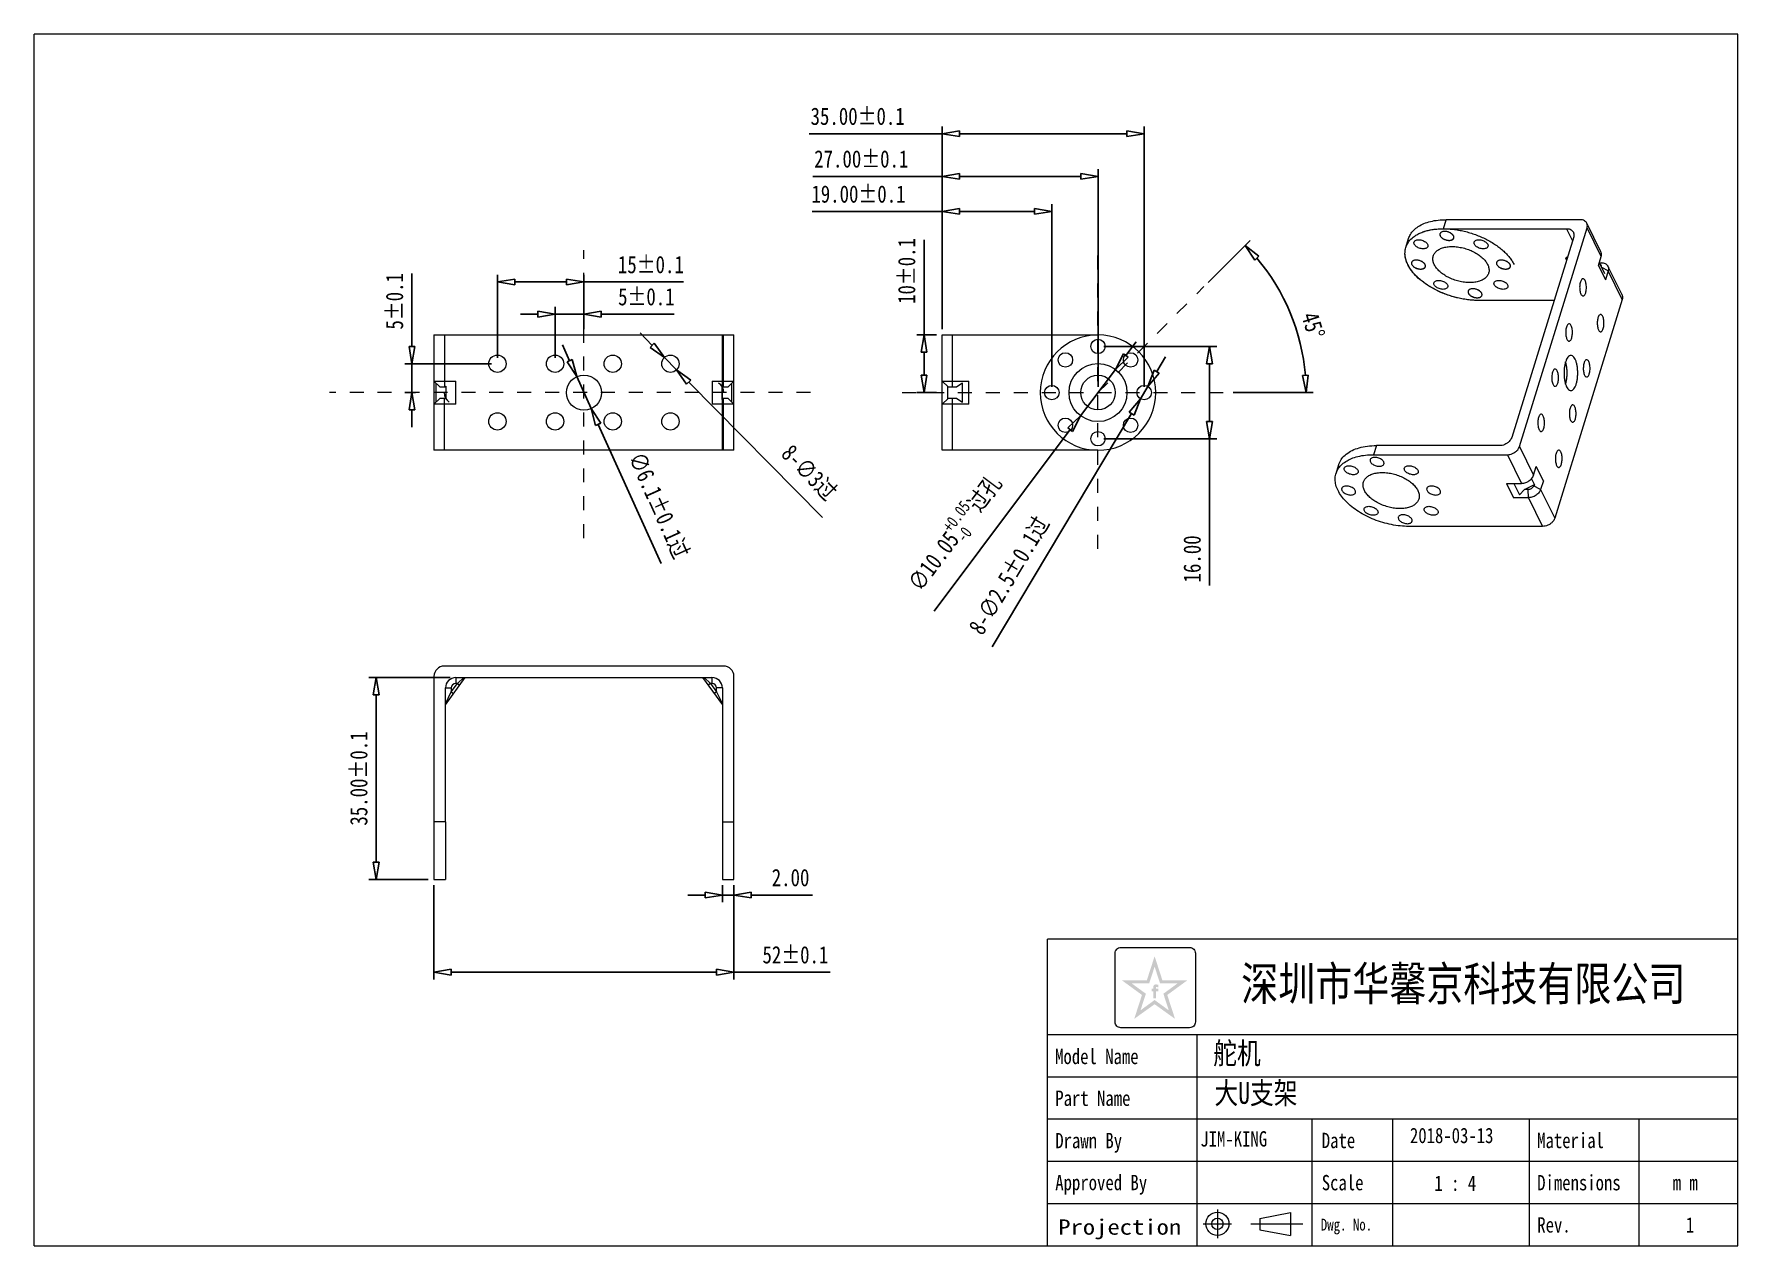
# Model space of a CAD drawing. Header units: inches. Extents: x -345 to -50, y 399 to 609.
import ezdxf
from ezdxf.enums import TextEntityAlignment as Align

# ---------------------------------------------------------------- set-up
doc = ezdxf.new("R2010")
doc.units = ezdxf.units.IN
doc.header["$LTSCALE"] = 1.21
doc.header["$MEASUREMENT"] = 0
doc.header["$PDMODE"] = 3
doc.header["$PDSIZE"] = 0.3125
doc.linetypes.add('DASHED', pattern=[0.2, 0.1, -0.1])
doc.layers.get('0').update_dxf_attribs({"linetype": 'CONTINUOUS'})
doc.layers.get('Defpoints').update_dxf_attribs({"linetype": 'CONTINUOUS'})
for name, color, linetype in [('02___PRT_ALL_AXES', 7, 'CONTINUOUS'), ('CK_LEVEL_1', 7, 'CONTINUOUS'), ('DIM', 211, 'CONTINUOUS'), ('TEXT', 200, 'CONTINUOUS')]:
    doc.layers.add(name, color=color, linetype=linetype)
doc.styles.get("Standard").update_dxf_attribs({"font": 'txt', "width": 0.8})
doc.dimstyles.new('DIN', dxfattribs={"dimtxt": 3, "dimasz": 3, "dimexe": 1.25, "dimexo": 1, "dimtad": 0, "dimdsep": 46, "dimlunit": 6, "dimtxsty": 'Standard', "dimblk": 'CLOSEDBLANK', "dimcen": 2.5, "dimadec": 0, "dimazin": 0, "dimtfac": 1, "dimtmove": 0, "dimatfit": 3, "dimldrblk": 'CLOSEDBLANK', "dimfxl": 0, "dimtvp": 1, "dimtolj": 1, "dimtzin": 0, "dimarcsym": 0})

msp = doc.modelspace()

# ---------------------------------------------------------------- texts
at = {"layer": 'CK_LEVEL_1', "color": 221, "linetype": 'Continuous', "lineweight": 5, "width": 0.8}
for s, height, p in [('Model Name', 2.6599, (-168.279, 430.294)), ('Part Name', 2.6599, (-168.245, 423.057)), ('Drawn By', 2.6599, (-168.245, 415.714)), ('Date', 2.6599, (-122.044, 415.733)), ('2018-03-13', 2.6599, (-106.761, 416.601)), ('Material', 2.6599, (-84.701, 415.734)), ('Approved By', 2.65987, (-168.245, 408.442)), ('Scale', 2.6599, (-122.044, 408.424)), ('1 : 4', 2.6599, (-102.523, 408.321)), ('Dimensions', 2.6599, (-84.701, 408.416)), ('m m', 2.6599, (-61.205, 408.416)), ('Dwg. No.', 2.0461, (-122.217, 401.448)), ('Rev.', 2.6599, (-84.683, 401.098)), ('1', 2.66, (-58.926, 401.098))]:
    msp.add_text(s, height=height, dxfattribs=at).set_placement(p)
at = {"layer": 'CK_LEVEL_1', "color": 221, "linetype": 'Continuous', "lineweight": 5, "width": 0.907112}
msp.add_text('Projection', height=2.6599, dxfattribs=at).set_placement((-167.732, 400.726), (-146.419, 400.726), align=Align.FIT)
at = {"layer": 'DIM', "lineweight": 5, "attachment_point": 1}
for s, insert, char_height, width in [('{\\fLiSu|b0|i0|c134|p49;深圳市华馨京科技有限公司}', (-136.005, 447.184), 5.8812, 1252.98966), ('{\\fSimSun|b0|i0|c134|p54;舵机}', (-140.861, 434.063), 3.77, 803.1985), ('{\\fSimSun|b0|i0|c134|p54;大}U{\\fSimSun|b0|i0|c134|p54;支架}', (-140.65, 427.176), 3.77, 803.1985), ('JIM-KING', (-143.108, 418.668), 2.6641, 72.82685)]:
    msp.add_mtext(s, dxfattribs=dict(at, insert=insert, char_height=char_height, width=width))

# ---------------------------------------------------------------- blocks, each defined once
blk = doc.blocks.new('_ClosedBlank')
at = {"color": 0, "linetype": 'ByBlock', "lineweight": -2}
for p, q in [((-1, 0.167), (0, 0)), ((-1, 0.167), (-1, -0.167)), ((0, 0), (-1, -0.167))]:
    blk.add_line(p, q, dxfattribs=at)
blk = doc.blocks.new('*D47')
at = {"layer": 'Defpoints', "color": 0}
for p in [(-157.83, 550.72), (-163.86, 542.68)]:
    blk.add_point(p, dxfattribs=at)
at = {"layer": 'DIM', "color": 0, "lineweight": -2}
for p, q in [((-156.03, 553.12), (-154.23, 555.52)), ((-157.83, 550.72), (-163.86, 542.68)), ((-189.23, 508.82), (-165.66, 540.28))]:
    blk.add_line(p, q, dxfattribs=at)
at = {"layer": 'DIM', "color": 0, "lineweight": -2, "xscale": 3, "yscale": 3, "zscale": 3}
for p, rotation in [((-157.83, 550.72), 233.1486462469332), ((-163.86, 542.68), 53.14864624693315)]:
    blk.add_blockref('_ClosedBlank', p, dxfattribs=dict(at, rotation=rotation))
at = {"layer": 'DIM', "color": 0, "lineweight": 5, "insert": (-185.69, 522.41), "char_height": 3, "attachment_point": 5, "rotation": 53.1486}
blk.add_mtext('\\A1;\\A1;∅10.05{\\H0.7x;\\S+0.05^ -0;\\fSimSun|b0|i0|c134|p54;\\H1.429x;过孔}', dxfattribs=at)
blk = doc.blocks.new('*D48')
at = {"layer": 'Defpoints', "color": 0}
for p in [(-152.2, 547.77), (-153.48, 545.62)]:
    blk.add_point(p, dxfattribs=at)
at = {"layer": 'DIM', "color": 0, "lineweight": -2}
for p, q in [((-150.66, 550.34), (-149.12, 552.92)), ((-152.2, 547.77), (-153.48, 545.62)), ((-179.2, 502.64), (-155.02, 543.05))]:
    blk.add_line(p, q, dxfattribs=at)
at = {"layer": 'DIM', "color": 0, "lineweight": -2, "xscale": 3, "yscale": 3, "zscale": 3}
for p, rotation in [((-152.2, 547.77), 239.1148137683449), ((-153.48, 545.62), 59.11481376834485)]:
    blk.add_blockref('_ClosedBlank', p, dxfattribs=dict(at, rotation=rotation))
at = {"layer": 'DIM', "color": 0, "lineweight": 5, "insert": (-176.19, 514.97), "char_height": 3, "attachment_point": 5, "rotation": 59.1148}
blk.add_mtext('\\A1;8-∅2.5%%p0.1{\\fSimSun|b0|i0|c134|p54;过}', dxfattribs=at)
blk = doc.blocks.new('*D62')
at = {"layer": 'Defpoints', "color": 0}
for p in [(-142.47, 565.07), (-129.61, 564.73), (-194.8, 546.7), (-160.84, 546.7), (-138.42, 546.7)]:
    blk.add_point(p, dxfattribs=at)
at = {"layer": 'DIM', "color": 0, "lineweight": -2}
for p, q in [((-141.76, 565.78), (-134.46, 573.08)), ((-137.42, 546.7), (-123.53, 546.7))]:
    blk.add_line(p, q, dxfattribs=at)
blk.add_arc((-160.84, 546.7), 36.07, 4.7673, 40.2327, dxfattribs=at)
at = {"layer": 'DIM', "color": 0, "lineweight": -2, "xscale": 3, "yscale": 3, "zscale": 3}
for p, rotation in [((-135.34, 572.2), 132.61633494688), ((-124.78, 546.7), 272.3836650659807)]:
    blk.add_blockref('_ClosedBlank', p, dxfattribs=dict(at, rotation=rotation))
at = {"layer": 'DIM', "color": 0, "lineweight": 5, "insert": (-123.55, 558.34), "char_height": 3, "attachment_point": 5, "rotation": 287.3385}
blk.add_mtext('\\A1;45°', dxfattribs=at)
blk = doc.blocks.new('*D49')
at = {"layer": 'Defpoints', "color": 0}
for p in [(-187.84, 556.7), (-191, 546.7), (-187.84, 546.7)]:
    blk.add_point(p, dxfattribs=at)
at = {"layer": 'DIM', "color": 0, "lineweight": -2}
for p, q in [((-191, 556.7), (-191, 573.2)), ((-188.84, 556.7), (-192.25, 556.7)), ((-191, 549.7), (-191, 553.7)), ((-188.84, 546.7), (-192.25, 546.7))]:
    blk.add_line(p, q, dxfattribs=at)
at = {"layer": 'DIM', "color": 0, "lineweight": -2, "xscale": 3, "yscale": 3, "zscale": 3}
for p, rotation in [((-191, 556.7), 90), ((-191, 546.7), 270)]:
    blk.add_blockref('_ClosedBlank', p, dxfattribs=dict(at, rotation=rotation))
at = {"layer": 'DIM', "color": 0, "lineweight": 5, "insert": (-194, 567.78), "char_height": 3, "attachment_point": 5, "rotation": 90}
blk.add_mtext('\\A1;10%%P0.1', dxfattribs=at)
blk = doc.blocks.new('*D50')
at = {"layer": 'Defpoints', "color": 0}
for p in [(-168.84, 578.1), (-187.84, 556.7), (-168.84, 546.7)]:
    blk.add_point(p, dxfattribs=at)
at = {"layer": 'DIM', "color": 0, "lineweight": -2}
for p, q in [((-187.84, 557.7), (-187.84, 579.35)), ((-168.84, 547.7), (-168.84, 579.35)), ((-187.84, 578.1), (-210.39, 578.1)), ((-171.84, 578.1), (-184.84, 578.1))]:
    blk.add_line(p, q, dxfattribs=at)
at = {"layer": 'DIM', "color": 0, "lineweight": -2, "xscale": 3, "yscale": 3, "zscale": 3, "rotation": 180}
blk.add_blockref('_ClosedBlank', (-187.84, 578.1), dxfattribs=at)
at = {"layer": 'DIM', "color": 0, "lineweight": -2, "xscale": 3, "yscale": 3, "zscale": 3}
blk.add_blockref('_ClosedBlank', (-168.84, 578.1), dxfattribs=at)
at = {"layer": 'DIM', "color": 0, "lineweight": 5, "insert": (-202.37, 581.1), "char_height": 3, "attachment_point": 5}
blk.add_mtext('\\A1;19.00%%p0.1', dxfattribs=at)
blk = doc.blocks.new('*D51')
at = {"layer": 'Defpoints', "color": 0}
for p in [(-160.84, 584.18), (-187.84, 556.76), (-160.84, 546.7)]:
    blk.add_point(p, dxfattribs=at)
at = {"layer": 'DIM', "color": 0, "lineweight": -2}
for p, q in [((-187.84, 557.76), (-187.84, 585.43)), ((-160.84, 547.7), (-160.84, 585.43)), ((-187.84, 584.18), (-210.3, 584.18)), ((-163.84, 584.18), (-184.84, 584.18))]:
    blk.add_line(p, q, dxfattribs=at)
at = {"layer": 'DIM', "color": 0, "lineweight": -2, "xscale": 3, "yscale": 3, "zscale": 3, "rotation": 180}
blk.add_blockref('_ClosedBlank', (-187.84, 584.18), dxfattribs=at)
at = {"layer": 'DIM', "color": 0, "lineweight": -2, "xscale": 3, "yscale": 3, "zscale": 3}
blk.add_blockref('_ClosedBlank', (-160.84, 584.18), dxfattribs=at)
at = {"layer": 'DIM', "color": 0, "lineweight": 5, "insert": (-201.88, 587.18), "char_height": 3, "attachment_point": 5}
blk.add_mtext('\\A1;27.00%%P0.1', dxfattribs=at)
blk = doc.blocks.new('*D52')
at = {"layer": 'Defpoints', "color": 0}
for p in [(-152.84, 591.58), (-187.84, 556.7), (-152.84, 546.7)]:
    blk.add_point(p, dxfattribs=at)
at = {"layer": 'DIM', "color": 0, "lineweight": -2}
for p, q in [((-187.84, 591.58), (-210.93, 591.58)), ((-187.84, 557.7), (-187.84, 592.83)), ((-155.84, 591.58), (-184.84, 591.58)), ((-152.84, 547.7), (-152.84, 592.83))]:
    blk.add_line(p, q, dxfattribs=at)
at = {"layer": 'DIM', "color": 0, "lineweight": -2, "xscale": 3, "yscale": 3, "zscale": 3, "rotation": 180}
blk.add_blockref('_ClosedBlank', (-187.84, 591.58), dxfattribs=at)
at = {"layer": 'DIM', "color": 0, "lineweight": -2, "xscale": 3, "yscale": 3, "zscale": 3}
blk.add_blockref('_ClosedBlank', (-152.84, 591.58), dxfattribs=at)
at = {"layer": 'DIM', "color": 0, "lineweight": 5, "insert": (-202.51, 594.58), "char_height": 3, "attachment_point": 5}
blk.add_mtext('\\A1;35.00%%P0.1', dxfattribs=at)
blk = doc.blocks.new('*D53')
at = {"layer": 'Defpoints', "color": 0}
for p in [(-279.79, 551.7), (-264.96, 551.7), (-278.14, 546.7)]:
    blk.add_point(p, dxfattribs=at)
at = {"layer": 'DIM', "color": 0, "lineweight": -2}
for p, q in [((-279.79, 554.7), (-279.79, 567.35)), ((-265.96, 551.7), (-281.04, 551.7)), ((-279.79, 546.7), (-279.79, 551.7)), ((-279.14, 546.7), (-281.04, 546.7)), ((-279.79, 543.7), (-279.79, 540.7))]:
    blk.add_line(p, q, dxfattribs=at)
at = {"layer": 'DIM', "color": 0, "lineweight": -2, "xscale": 3, "yscale": 3, "zscale": 3}
for p, rotation in [((-279.79, 551.7), 270), ((-279.79, 546.7), 90)]:
    blk.add_blockref('_ClosedBlank', p, dxfattribs=dict(at, rotation=rotation))
at = {"layer": 'DIM', "color": 0, "lineweight": 5, "insert": (-282.79, 562.52), "char_height": 3, "attachment_point": 5, "rotation": 90}
blk.add_mtext('\\A1;5%%p0.1', dxfattribs=at)
blk = doc.blocks.new('*D54')
at = {"layer": 'Defpoints', "color": 0}
for p in [(-254.96, 560.3), (-249.96, 556.7), (-254.96, 551.7)]:
    blk.add_point(p, dxfattribs=at)
at = {"layer": 'DIM', "color": 0, "lineweight": -2}
for p, q in [((-254.96, 552.7), (-254.96, 561.55)), ((-249.96, 557.7), (-249.96, 561.55)), ((-257.96, 560.3), (-260.96, 560.3)), ((-254.96, 560.3), (-249.96, 560.3)), ((-246.96, 560.3), (-234.31, 560.3))]:
    blk.add_line(p, q, dxfattribs=at)
at = {"layer": 'DIM', "color": 0, "lineweight": -2, "xscale": 3, "yscale": 3, "zscale": 3}
blk.add_blockref('_ClosedBlank', (-254.96, 560.3), dxfattribs=at)
at = {"layer": 'DIM', "color": 0, "lineweight": -2, "xscale": 3, "yscale": 3, "zscale": 3, "rotation": 180}
blk.add_blockref('_ClosedBlank', (-249.96, 560.3), dxfattribs=at)
at = {"layer": 'DIM', "color": 0, "lineweight": 5, "insert": (-239.14, 563.3), "char_height": 3, "attachment_point": 5}
blk.add_mtext('\\A1;5%%p0.1', dxfattribs=at)
blk = doc.blocks.new('*D55')
at = {"layer": 'Defpoints', "color": 0}
for p in [(-264.96, 565.87), (-249.96, 556.7), (-264.96, 551.7)]:
    blk.add_point(p, dxfattribs=at)
at = {"layer": 'DIM', "color": 0, "lineweight": -2}
for p, q in [((-264.96, 552.7), (-264.96, 567.12)), ((-261.96, 565.87), (-252.96, 565.87)), ((-249.96, 557.7), (-249.96, 567.12)), ((-249.96, 565.87), (-232.73, 565.87))]:
    blk.add_line(p, q, dxfattribs=at)
at = {"layer": 'DIM', "color": 0, "lineweight": -2, "xscale": 3, "yscale": 3, "zscale": 3, "rotation": 180}
blk.add_blockref('_ClosedBlank', (-264.96, 565.87), dxfattribs=at)
at = {"layer": 'DIM', "color": 0, "lineweight": -2, "xscale": 3, "yscale": 3, "zscale": 3}
blk.add_blockref('_ClosedBlank', (-249.96, 565.87), dxfattribs=at)
at = {"layer": 'DIM', "color": 0, "lineweight": 5, "insert": (-238.36, 568.87), "char_height": 3, "attachment_point": 5}
blk.add_mtext('\\A1;15%%p0.1', dxfattribs=at)
blk = doc.blocks.new('*D56')
at = {"layer": 'Defpoints', "color": 0}
for p in [(-236.02, 552.76), (-233.91, 550.63)]:
    blk.add_point(p, dxfattribs=at)
at = {"layer": 'DIM', "color": 0, "lineweight": -2}
for p, q in [((-238.13, 554.89), (-240.24, 557.03)), ((-236.02, 552.76), (-233.91, 550.63)), ((-208.6, 525.07), (-231.8, 548.5))]:
    blk.add_line(p, q, dxfattribs=at)
at = {"layer": 'DIM', "color": 0, "lineweight": -2, "xscale": 3, "yscale": 3, "zscale": 3}
for p, rotation in [((-236.02, 552.76), 314.7158389723431), ((-233.91, 550.63), 134.7158389723431)]:
    blk.add_blockref('_ClosedBlank', p, dxfattribs=dict(at, rotation=rotation))
at = {"layer": 'DIM', "color": 0, "lineweight": 5, "insert": (-210.95, 532.78), "char_height": 3, "attachment_point": 5, "rotation": 314.7158}
blk.add_mtext('\\A1;8-∅3{\\fSimSun|b0|i0|c134|p54;过}', dxfattribs=at)
blk = doc.blocks.new('*D57')
at = {"layer": 'Defpoints', "color": 0}
for p in [(-251.21, 549.48), (-248.71, 543.92)]:
    blk.add_point(p, dxfattribs=at)
at = {"layer": 'DIM', "color": 0, "lineweight": -2}
for p, q in [((-252.45, 552.21), (-253.68, 554.95)), ((-251.21, 549.48), (-248.71, 543.92)), ((-236.6, 517.05), (-247.48, 541.18))]:
    blk.add_line(p, q, dxfattribs=at)
at = {"layer": 'DIM', "color": 0, "lineweight": -2, "xscale": 3, "yscale": 3, "zscale": 3}
for p, rotation in [((-251.21, 549.48), 294.2546900417097), ((-248.71, 543.92), 114.2546900417097)]:
    blk.add_blockref('_ClosedBlank', p, dxfattribs=dict(at, rotation=rotation))
at = {"layer": 'DIM', "color": 0, "lineweight": 5, "insert": (-237.02, 527.1), "char_height": 3, "attachment_point": 5, "rotation": 294.2547}
blk.add_mtext('\\A1;∅6.1%%p0.1{\\fSimSun|b0|i0|c134|p54;过}', dxfattribs=at)
blk = doc.blocks.new('*D58')
at = {"layer": 'Defpoints', "color": 0}
for p in [(-225.96, 462.3), (-223.96, 462.3), (-223.96, 459.61)]:
    blk.add_point(p, dxfattribs=at)
at = {"layer": 'DIM', "color": 0, "lineweight": -2}
for p, q in [((-225.96, 461.3), (-225.96, 458.36)), ((-223.96, 461.3), (-223.96, 458.36)), ((-228.96, 459.61), (-231.96, 459.61)), ((-225.96, 459.61), (-223.96, 459.61)), ((-220.96, 459.61), (-210.31, 459.61))]:
    blk.add_line(p, q, dxfattribs=at)
at = {"layer": 'DIM', "color": 0, "lineweight": -2, "xscale": 3, "yscale": 3, "zscale": 3}
blk.add_blockref('_ClosedBlank', (-225.96, 459.61), dxfattribs=at)
at = {"layer": 'DIM', "color": 0, "lineweight": -2, "xscale": 3, "yscale": 3, "zscale": 3, "rotation": 180}
blk.add_blockref('_ClosedBlank', (-223.96, 459.61), dxfattribs=at)
at = {"layer": 'DIM', "color": 0, "lineweight": 5, "insert": (-214.14, 462.61), "char_height": 3, "attachment_point": 5}
blk.add_mtext('\\A1;2.00', dxfattribs=at)
blk = doc.blocks.new('*D59')
at = {"layer": 'Defpoints', "color": 0}
for p in [(-275.96, 462.3), (-223.96, 462.3), (-223.96, 446.23)]:
    blk.add_point(p, dxfattribs=at)
at = {"layer": 'DIM', "color": 0, "lineweight": -2}
for p, q in [((-275.96, 461.3), (-275.96, 444.98)), ((-223.96, 461.3), (-223.96, 444.98)), ((-272.96, 446.23), (-226.96, 446.23)), ((-223.96, 446.23), (-207.27, 446.23))]:
    blk.add_line(p, q, dxfattribs=at)
at = {"layer": 'DIM', "color": 0, "lineweight": -2, "xscale": 3, "yscale": 3, "zscale": 3, "rotation": 180}
blk.add_blockref('_ClosedBlank', (-275.96, 446.23), dxfattribs=at)
at = {"layer": 'DIM', "color": 0, "lineweight": -2, "xscale": 3, "yscale": 3, "zscale": 3}
blk.add_blockref('_ClosedBlank', (-223.96, 446.23), dxfattribs=at)
at = {"layer": 'DIM', "color": 0, "lineweight": 5, "insert": (-213.3, 449.23), "char_height": 3, "attachment_point": 5}
blk.add_mtext('\\A1;52%%P0.1', dxfattribs=at)
blk = doc.blocks.new('*D60')
at = {"layer": 'Defpoints', "color": 0}
for p in [(-285.98, 497.3), (-272.16, 497.3), (-275.96, 462.3)]:
    blk.add_point(p, dxfattribs=at)
at = {"layer": 'DIM', "color": 0, "lineweight": -2}
for p, q in [((-273.16, 497.3), (-287.23, 497.3)), ((-285.98, 465.3), (-285.98, 494.3)), ((-276.96, 462.3), (-287.23, 462.3))]:
    blk.add_line(p, q, dxfattribs=at)
at = {"layer": 'DIM', "color": 0, "lineweight": -2, "xscale": 3, "yscale": 3, "zscale": 3}
for p, rotation in [((-285.98, 497.3), 90), ((-285.98, 462.3), 270)]:
    blk.add_blockref('_ClosedBlank', p, dxfattribs=dict(at, rotation=rotation))
at = {"layer": 'DIM', "color": 0, "lineweight": 5, "insert": (-288.98, 479.8), "char_height": 3, "attachment_point": 5, "rotation": 90}
blk.add_mtext('\\A1;35.00%%P0.1', dxfattribs=at)
blk = doc.blocks.new('*D75')
at = {"layer": 'Defpoints', "color": 0}
for p in [(-160.84, 554.7), (-160.84, 538.7), (-141.51, 538.7)]:
    blk.add_point(p, dxfattribs=at)
at = {"layer": 'DIM', "color": 0, "lineweight": -2}
for p, q in [((-159.84, 554.7), (-140.26, 554.7)), ((-141.51, 551.7), (-141.51, 541.7)), ((-159.84, 538.7), (-140.26, 538.7)), ((-141.51, 538.7), (-141.51, 513.24))]:
    blk.add_line(p, q, dxfattribs=at)
at = {"layer": 'DIM', "color": 0, "lineweight": -2, "xscale": 3, "yscale": 3, "zscale": 3}
for p, rotation in [((-141.51, 554.7), 90), ((-141.51, 538.7), 270)]:
    blk.add_blockref('_ClosedBlank', p, dxfattribs=dict(at, rotation=rotation))
at = {"layer": 'DIM', "color": 0, "lineweight": 5, "insert": (-144.51, 517.87), "char_height": 3, "attachment_point": 5, "rotation": 90}
blk.add_mtext('\\A1;16.00', dxfattribs=at)

# ---------------------------------------------------------------- dimensions: what is measured, and where the dimension line sits
at = {"layer": 'DIM', "lineweight": 5, "ltscale": 2}
for base, p1, p2, text, picture, middle in [((-152.843, 591.579), (-187.843, 556.697), (-152.843, 546.697), '<>.00%%P0.1', '*D52', (-202.505, 591.579)), ((-160.843, 584.179), (-187.843, 556.76), (-160.843, 546.697), '<>.00%%P0.1', '*D51', (-201.875, 584.179)), ((-168.843, 578.099), (-187.843, 556.697), (-168.843, 546.697), '<>.00%%p0.1', '*D50', (-202.365, 578.099)), ((-264.961, 565.869), (-249.961, 556.697), (-264.961, 551.697), '<>%%p0.1', '*D55', (-238.356, 565.869)), ((-254.961, 560.299), (-249.961, 556.697), (-254.961, 551.697), '<>%%p0.1', '*D54', (-239.136, 560.299)), ((-223.961, 459.611), (-225.961, 462.301), (-223.961, 462.301), '<>.00', '*D58', (-214.136, 459.611)), ((-223.961, 446.232), (-275.961, 462.301), (-223.961, 462.301), '<>%%P0.1', '*D59', (-213.298, 446.232))]:
    dim = msp.add_linear_dim(base=base, p1=p1, p2=p2, text=text, dimstyle='DIN', dxfattribs=at)
    dim.commit()
    dim.dimension.update_dxf_attribs({"geometry": picture, "text_midpoint": middle, "dimtype": 160})
for base, p1, p2, text, picture, middle in [((-190.995, 546.697), (-187.843, 556.697), (-187.843, 546.697), '<>%%P0.1', '*D49', (-190.995, 567.779)), ((-279.786, 551.697), (-278.136, 546.697), (-264.961, 551.697), '<>%%p0.1', '*D53', (-279.786, 562.522)), ((-141.506, 538.697), (-160.843, 554.697), (-160.843, 538.697), '<>.00', '*D75', (-141.506, 517.865))]:
    dim = msp.add_linear_dim(base=base, p1=p1, p2=p2, angle=90, text=text, dimstyle='DIN', dxfattribs=at)
    dim.commit()
    dim.dimension.update_dxf_attribs({"geometry": picture, "text_midpoint": middle, "dimtype": 160})
dim = msp.add_angular_dim_2l(base=(-129.609, 564.73), line1=((-194.795, 546.697), (-138.415, 546.697)), line2=((-160.843, 546.697), (-142.468, 565.072)), dimstyle='DIN', dxfattribs=at)
dim.commit()
dim.dimension.update_dxf_attribs({"geometry": '*D62', "text_midpoint": (-126.416, 557.445), "dimtype": 162})
for p1, p2, text, picture, middle in [((-236.017, 552.763), (-233.906, 550.631), '8-<>{\\fSimSun|b0|i0|c134|p54;过}', '*D56', (-213.616, 530.139)), ((-157.829, 550.718), (-163.856, 542.676), '\\A1;<>{\\H0.7x;\\S+0.05^ -0;\\fSimSun|b0|i0|c134|p54;\\H1.429x;过孔}', '*D47', (-181.433, 519.225)), ((-251.214, 549.478), (-248.709, 543.916), '<>%%p0.1{\\fSimSun|b0|i0|c134|p54;过}', '*D57', (-240.437, 525.557)), ((-152.201, 547.77), (-153.484, 545.625), '8-<>%%p0.1{\\fSimSun|b0|i0|c134|p54;过}', '*D48', (-172.969, 513.049))]:
    dim = msp.add_diameter_dim_2p(p1=p1, p2=p2, text=text, dimstyle='DIN', dxfattribs=at)
    dim.commit()
    dim.dimension.update_dxf_attribs({"geometry": picture, "text_midpoint": middle, "dimtype": 163})
dim = msp.add_linear_dim(base=(-285.981, 497.301), p1=(-275.961, 462.301), p2=(-272.161, 497.301), angle=90, text='<>.00%%P0.1', dimstyle='DIN', dxfattribs=at)
dim.commit()
dim.dimension.update_dxf_attribs({"geometry": '*D60', "text_midpoint": (-288.981, 479.801)})

# ---------------------------------------------------------------- hatches: boundary and pattern name
at = {"lineweight": 5}
h = msp.add_hatch(color=50, dxfattribs=at)
edge = h.paths.add_edge_path(flags=0)
edge.add_line((-150.799, 442.919), (-150.402, 442.919))
edge.add_line((-150.402, 442.919), (-150.402, 443.347))
edge.add_line((-150.402, 443.347), (-150.795, 443.347))
edge.add_line((-150.795, 443.347), (-150.795, 443.556))
edge.add_spline(control_points=[(-150.795, 443.556), (-150.795, 443.58), (-150.796, 443.677), (-150.607, 443.647), (-150.488, 443.629), (-150.421, 443.612), (-150.393, 443.605)], knot_values=[0, 0, 0, 0, 1.4943482, 5.8188355, 8.4876202, 10.3632598, 10.3632598, 10.3632598, 10.3632598], degree=3, periodic=0)
edge.add_line((-150.393, 443.605), (-150.393, 444.043))
edge.add_spline(control_points=[(-150.393, 444.043), (-150.465, 444.06), (-150.638, 444.101), (-150.887, 444.122), (-151.117, 444.018), (-151.233, 443.873), (-151.252, 443.763), (-151.258, 443.732)], knot_values=[0, 0, 0, 0, 4.9341397, 11.9452686, 16.0265909, 21.3569295, 23.4510995, 23.4510995, 23.4510995, 23.4510995], degree=3, periodic=0)
edge.add_line((-151.258, 443.732), (-151.258, 443.347))
edge.add_line((-151.258, 443.347), (-151.545, 443.347))
edge.add_line((-151.545, 443.347), (-151.545, 442.919))
edge.add_line((-151.545, 442.919), (-151.255, 442.919))
edge.add_line((-151.255, 442.919), (-151.255, 441.726))
edge.add_line((-151.255, 441.726), (-150.799, 441.726))
edge.add_line((-150.799, 441.726), (-150.799, 442.919))
h.paths.add_polyline_path([(-145.328, 444.839), (-149.68, 444.839), (-151.024, 448.991), (-152.368, 444.839), (-156.72, 444.839), (-153.216, 442.284), (-154.56, 438.143), (-151.024, 440.675), (-147.488, 438.143), (-148.832, 442.284)])
h.paths.add_polyline_path([(-149.506, 442.496), (-148.571, 439.615), (-151.024, 441.41), (-153.477, 439.615), (-152.542, 442.496), (-155.002, 444.291), (-151.962, 444.291), (-151.024, 447.186), (-150.086, 444.291), (-147.045, 444.291)], flags=16)

# ---------------------------------------------------------------- linework, layer by layer
at = {"color": 7, "linetype": 'Continuous', "lineweight": 5}
for p, q in [((-100.966, 575.105), (-100.482, 576.671)), ((-77.271, 576.671), (-100.482, 576.671)), ((-73.651, 571.081), (-76.091, 576.054)), ((-107.47, 571.841), (-106.986, 573.408)), ((-100.966, 575.105), (-79.598, 575.105)), ((-78.375, 573.695), (-89.123, 538.915)), ((-87.765, 537.348), (-76.049, 575.261)), ((-79.598, 575.105), (-78.58, 573.032)), ((-73.609, 570.288), (-76.049, 575.261)), ((-79.476, 570.132), (-79.676, 570.132)), ((-74.084, 568.75), (-73.609, 570.288)), ((-79.612, 569.694), (-79.665, 569.803)), ((-79.665, 569.803), (-79.603, 569.723)), ((-74.084, 568.75), (-72.864, 566.263)), ((-73.935, 569.232), (-73.018, 567.363)), ((-73.925, 569.212), (-73.611, 569.212)), ((-73.611, 569.212), (-73.885, 569.131)), ((-72.389, 567.802), (-73.513, 568.372)), ((-72.389, 567.802), (-72.864, 566.263)), ((-69.99, 563.622), (-72.431, 568.595)), ((-69.948, 562.829), (-72.389, 567.802)), ((-81.781, 562.672), (-94.865, 562.672)), ((-69.948, 562.829), (-81.664, 524.916)), ((-275.961, 556.697), (-275.961, 536.697)), ((-275.961, 556.697), (-223.961, 556.697)), ((-274.161, 556.697), (-274.161, 547.697)), ((-225.961, 536.697), (-225.961, 556.697)), ((-225.761, 547.697), (-225.761, 556.697)), ((-223.961, 536.697), (-223.961, 556.697)), ((-187.843, 536.697), (-187.843, 556.697)), ((-187.843, 556.697), (-160.843, 556.697)), ((-186.043, 547.697), (-186.043, 556.697)), ((-275.961, 548.697), (-274.961, 547.697)), ((-275.961, 548.697), (-272.197, 548.697)), ((-275.62, 548.355), (-275.62, 545.039)), ((-274.961, 547.697), (-273.935, 547.697)), ((-273.855, 547.816), (-273.935, 547.697)), ((-273.855, 545.579), (-273.855, 547.816)), ((-272.197, 544.697), (-272.197, 548.697)), ((-227.726, 548.697), (-223.961, 548.697)), ((-227.726, 548.697), (-227.726, 544.697)), ((-225.988, 547.697), (-226.068, 547.816)), ((-226.068, 547.816), (-226.068, 545.579)), ((-225.988, 547.697), (-224.961, 547.697)), ((-224.961, 547.697), (-223.961, 548.697)), ((-224.303, 545.039), (-224.303, 548.355)), ((-187.843, 548.697), (-186.843, 547.697)), ((-187.843, 548.697), (-183.227, 548.697)), ((-186.961, 547.816), (-186.961, 545.579)), ((-186.843, 547.697), (-185.321, 547.697)), ((-184.346, 548.355), (-185.321, 547.697)), ((-184.346, 545.039), (-184.346, 548.355)), ((-183.227, 544.697), (-183.227, 548.697)), ((-275.961, 544.697), (-274.961, 545.697)), ((-272.197, 544.697), (-275.961, 544.697)), ((-273.935, 545.697), (-274.961, 545.697)), ((-274.161, 536.697), (-274.161, 545.697)), ((-273.935, 545.697), (-273.855, 545.579)), ((-223.961, 544.697), (-227.726, 544.697)), ((-226.068, 545.579), (-225.988, 545.697)), ((-224.961, 545.697), (-225.988, 545.697)), ((-225.761, 536.697), (-225.761, 545.697)), ((-224.961, 545.697), (-223.961, 544.697)), ((-187.843, 544.697), (-186.843, 545.697)), ((-183.227, 544.697), (-187.843, 544.697)), ((-185.321, 545.697), (-186.843, 545.697)), ((-186.043, 536.697), (-186.043, 545.697)), ((-185.321, 545.697), (-184.346, 545.039)), ((-223.961, 536.697), (-275.961, 536.697)), ((-160.843, 536.697), (-187.843, 536.697)), ((-112.585, 537.505), (-113.069, 535.938)), ((-113.069, 535.938), (-89.859, 535.938)), ((-91.217, 537.505), (-112.585, 537.505)), ((-89.859, 535.938), (-87.418, 530.965)), ((-87.765, 537.348), (-85.325, 532.375)), ((-85.111, 530.677), (-85.658, 531.791)), ((-85.325, 532.375), (-84.849, 533.914)), ((-83.629, 531.428), (-84.849, 533.914)), ((-90.012, 530.965), (-87.418, 530.965)), ((-90.012, 530.965), (-88.791, 528.479)), ((-88.767, 530.965), (-87.783, 528.959)), ((-87.783, 528.959), (-86.926, 529.884)), ((-86.926, 529.884), (-85.276, 530.688)), ((-86.261, 529.884), (-86.926, 529.884)), ((-86.198, 528.479), (-86.261, 529.884)), ((-85.276, 530.688), (-85.331, 530.511)), ((-84.105, 529.889), (-85.331, 530.511)), ((-85.276, 530.688), (-85.111, 530.677)), ((-83.629, 531.428), (-84.105, 529.889)), ((-84.105, 529.889), (-81.664, 524.916)), ((-86.198, 528.479), (-88.791, 528.479)), ((-86.198, 528.479), (-83.758, 523.506)), ((-83.758, 523.506), (-106.969, 523.506)), ((-225.761, 499.301), (-274.161, 499.301)), ((-275.961, 497.501), (-275.961, 462.301)), ((-273.961, 492.603), (-270.534, 497.301)), ((-272.961, 494.823), (-271.883, 496.301)), ((-272.161, 497.301), (-272.161, 496.301)), ((-272.161, 497.301), (-227.761, 497.301)), ((-271.883, 496.301), (-272.161, 496.301)), ((-271.883, 496.301), (-270.788, 497.301)), ((-271.883, 496.301), (-271.479, 496.007)), ((-229.389, 497.301), (-225.961, 492.603)), ((-229.135, 497.301), (-228.04, 496.301)), ((-228.04, 496.301), (-228.444, 496.007)), ((-227.761, 496.301), (-228.04, 496.301)), ((-228.04, 496.301), (-226.961, 494.823)), ((-227.761, 497.301), (-227.761, 496.301)), ((-223.961, 462.301), (-223.961, 497.501)), ((-273.961, 472.301), (-273.961, 495.501)), ((-273.961, 495.501), (-272.961, 495.501)), ((-273.961, 492.766), (-272.961, 494.823)), ((-272.961, 495.501), (-272.961, 494.823)), ((-272.961, 494.823), (-272.558, 494.528)), ((-226.961, 494.823), (-227.365, 494.528)), ((-225.961, 495.501), (-226.961, 495.501)), ((-226.961, 494.823), (-226.961, 495.501)), ((-226.961, 494.823), (-225.961, 492.767)), ((-225.961, 495.501), (-225.961, 462.301)), ((-273.961, 472.301), (-275.961, 472.301)), ((-225.961, 472.301), (-223.961, 472.301)), ((-225.961, 462.301), (-223.961, 462.301))]:
    msp.add_line(p, q, dxfattribs=at)
for centre, radius in [((-160.843, 554.697), 1.25), ((-166.5, 552.354), 1.25), ((-155.186, 552.354), 1.25), ((-160.843, 546.697), 5.025), ((-160.843, 546.697), 3), ((-168.843, 546.697), 1.25), ((-152.843, 546.697), 1.25), ((-166.5, 541.04), 1.25), ((-155.186, 541.04), 1.25), ((-160.843, 538.697), 1.25)]:
    msp.add_circle(centre, radius, dxfattribs=at)
for centre, radius, start, end in [((-160.843, 546.697), 10, 90, 180), ((-160.843, 546.697), 10, 270, 90), ((-160.843, 546.697), 10, 180, 270), ((-274.161, 497.501), 1.8, 90, 180), ((-225.761, 497.501), 1.8, 0, 90), ((-272.161, 495.501), 1.8, 90, 180), ((-272.161, 495.501), 0.8, 90, 180), ((-227.761, 495.501), 1.8, 0, 90), ((-227.761, 495.501), 0.8, 0, 90)]:
    msp.add_arc(centre, radius, start, end, dxfattribs=at)
for centre, major_axis in [((-272.197, 546.697), (-2, 0)), ((-227.726, 546.697), (2, 0))]:
    msp.add_ellipse(centre, major_axis=major_axis, ratio=1, start_param=0, end_param=0.9773844, dxfattribs=at)
for points, start_tangent, end_tangent in [([(-106.986, 573.407), (-106.676, 574.11), (-106.101, 574.851), (-105.314, 575.484), (-104.329, 575.994), (-103.181, 576.367), (-101.884, 576.595), (-100.482, 576.671)], (0.2956249, 0.9553041), (1, 0)), ([(-76.091, 576.054), (-76.227, 576.258), (-76.501, 576.482), (-76.857, 576.623), (-77.271, 576.671)], (-0.4412958, 0.8973617), (-1, 0)), ([(-76.049, 575.261), (-75.993, 575.626), (-76.053, 575.966), (-76.091, 576.054)], (0.2952474, 0.9554208), (-0.4412958, 0.8973617)), ([(-107.47, 571.841), (-107.418, 571.997), (-106.932, 572.884), (-106.173, 573.65), (-105.57, 574.057)], (0.2945549, 0.9556346), (0.8653566, 0.5011566)), ([(-105.57, 574.056), (-105.377, 574.164), (-104.711, 574.469), (-103.975, 574.718), (-103.177, 574.906), (-102.326, 575.033), (-101.429, 575.097), (-100.496, 575.097), (-99.536, 575.033), (-98.56, 574.906), (-97.577, 574.718), (-96.598, 574.469), (-95.632, 574.164), (-94.69, 573.804), (-93.781, 573.394), (-92.914, 572.938), (-92.099, 572.44), (-91.343, 571.905), (-90.655, 571.34), (-90.041, 570.749), (-89.508, 570.14), (-89.061, 569.517), (-88.705, 568.889)], (0.8652904, 0.5012709), (0.4405427, -0.8977317)), ([(-105.57, 574.057), (-105.163, 574.272), (-103.932, 574.73), (-102.519, 575.01), (-100.966, 575.105)], (0.8653566, 0.5011566), (1, 0)), ([(-99.205, 573.861), (-99.301, 574.013), (-99.438, 574.159), (-99.611, 574.293), (-99.812, 574.411), (-100.033, 574.507), (-100.268, 574.579), (-100.505, 574.623), (-100.737, 574.638), (-100.955, 574.623), (-101.149, 574.579), (-101.313, 574.507), (-101.44, 574.411), (-101.525, 574.293), (-101.566, 574.159), (-101.56, 574.013), (-101.507, 573.861)], (-0.4405427, 0.8977317), (0.4405427, -0.8977317)), ([(-101.55, 574.231), (-101.568, 574.08), (-101.507, 573.861)], (-0.2912948, -0.9566333), (0.4405427, -0.8977317)), ([(-99.205, 573.861), (-99.359, 574.08), (-99.594, 574.281), (-99.89, 574.449), (-100.225, 574.568), (-100.57, 574.631), (-100.897, 574.631), (-101.181, 574.568), (-101.398, 574.449), (-101.531, 574.281), (-101.55, 574.231)], (-0.4405427, 0.8977317), (-0.2912948, -0.9566333)), ([(-101.507, 573.861), (-101.353, 573.642), (-101.118, 573.441), (-100.822, 573.274), (-100.487, 573.155), (-100.142, 573.092), (-99.815, 573.092), (-99.531, 573.155), (-99.314, 573.274), (-99.181, 573.441), (-99.162, 573.492)], (0.4405427, -0.8977317), (0.2912948, 0.9566333)), ([(-101.507, 573.861), (-101.411, 573.71), (-101.274, 573.564), (-101.102, 573.43), (-100.901, 573.312), (-100.679, 573.215), (-100.444, 573.144), (-100.207, 573.099), (-99.975, 573.084), (-99.757, 573.099), (-99.563, 573.144), (-99.399, 573.215), (-99.272, 573.312), (-99.187, 573.43), (-99.146, 573.564), (-99.152, 573.71), (-99.205, 573.861)], (0.4405427, -0.8977317), (-0.4405427, 0.8977317)), ([(-99.162, 573.492), (-99.144, 573.642), (-99.205, 573.861)], (0.2912948, 0.9566333), (-0.4405427, 0.8977317)), ([(-79.598, 575.105), (-79.183, 575.057), (-78.827, 574.916), (-78.553, 574.692), (-78.417, 574.487)], (1, 0), (0.4412958, -0.8973617)), ([(-78.417, 574.487), (-78.38, 574.4), (-78.319, 574.06), (-78.375, 573.695)], (0.4412958, -0.8973617), (-0.2952474, -0.9554208)), ([(-107.126, 568.889), (-107.516, 569.968), (-107.614, 571.015), (-107.47, 571.841)], (-0.4405427, 0.8977317), (0.2945549, 0.9556346)), ([(-107.126, 568.889), (-107.388, 569.517), (-107.552, 570.14), (-107.617, 570.749), (-107.583, 571.34), (-107.47, 571.841)], (-0.4405427, 0.8977317), (0.2952701, 0.9554138)), ([(-96.383, 565.765), (-97.315, 565.825), (-98.271, 566.003), (-99.213, 566.291), (-100.105, 566.68), (-100.912, 567.153), (-101.605, 567.693), (-102.156, 568.279), (-102.544, 568.889), (-102.754, 569.498), (-102.778, 570.084), (-102.716, 570.372)], (-1, 0), (0.2951242, 0.9554589)), ([(-102.716, 570.372), (-102.616, 570.624), (-102.272, 571.097), (-101.762, 571.486), (-101.103, 571.774), (-100.322, 571.952), (-99.449, 572.012)], (0.2951242, 0.9554589), (1, 0)), ([(-99.449, 572.012), (-98.516, 571.952), (-97.561, 571.774), (-96.619, 571.486), (-95.727, 571.097), (-94.919, 570.624), (-94.226, 570.084), (-93.675, 569.498), (-93.287, 568.889), (-93.077, 568.279), (-93.053, 567.693), (-93.115, 567.405)], (1, 0), (-0.2951242, -0.9554589)), ([(-79.665, 569.803), (-79.704, 569.91), (-79.711, 570.019), (-79.676, 570.132)], (-0.440438, 0.897783), (0.488938, 0.8723185)), ([(-79.676, 570.132), (-79.638, 570.066), (-79.58, 569.99), (-79.536, 569.939)], (0.4405831, -0.8977118), (0.6716634, -0.7408565)), ([(-73.609, 570.288), (-73.553, 570.602), (-73.584, 570.9), (-73.651, 571.081)], (0.2952474, 0.9554208), (-0.4400203, 0.8979878)), ([(-94.865, 562.672), (-96.511, 562.767), (-98.199, 563.047), (-99.879, 563.505), (-101.499, 564.127), (-103.011, 564.893), (-104.367, 565.78), (-105.528, 566.762), (-106.457, 567.809), (-107.126, 568.889)], (-1, 0), (-0.4405427, 0.8977317)), ([(-94.865, 562.672), (-95.336, 562.68), (-96.295, 562.744), (-97.271, 562.871), (-98.254, 563.059), (-99.233, 563.308), (-100.199, 563.613), (-101.141, 563.973), (-102.051, 564.383), (-102.917, 564.84), (-103.733, 565.337), (-104.489, 565.872), (-105.177, 566.437), (-105.791, 567.028), (-106.324, 567.637), (-106.77, 568.26), (-107.126, 568.889)], (-1, -0.0000008), (-0.4405427, 0.8977317)), ([(-104.133, 568.889), (-104.229, 569.04), (-104.366, 569.186), (-104.539, 569.32), (-104.74, 569.438), (-104.962, 569.535), (-105.196, 569.606), (-105.434, 569.651), (-105.666, 569.666), (-105.883, 569.651), (-106.077, 569.606), (-106.241, 569.535), (-106.368, 569.438), (-106.453, 569.32), (-106.494, 569.186), (-106.488, 569.04), (-106.436, 568.889)], (-0.4405427, 0.8977317), (0.4405427, -0.8977317)), ([(-106.478, 569.258), (-106.496, 569.107), (-106.436, 568.889)], (-0.2912948, -0.9566333), (0.4405427, -0.8977317)), ([(-104.133, 568.889), (-104.287, 569.107), (-104.522, 569.309), (-104.818, 569.476), (-105.153, 569.595), (-105.498, 569.658), (-105.825, 569.658), (-106.109, 569.595), (-106.326, 569.476), (-106.459, 569.309), (-106.478, 569.258)], (-0.4405427, 0.8977317), (-0.2912948, -0.9566333)), ([(-106.436, 568.889), (-106.281, 568.67), (-106.047, 568.468), (-105.75, 568.301), (-105.416, 568.182), (-105.071, 568.119), (-104.743, 568.119), (-104.459, 568.182), (-104.242, 568.301), (-104.11, 568.468), (-104.09, 568.519)], (0.4405427, -0.8977317), (0.2912948, 0.9566333)), ([(-106.436, 568.889), (-106.339, 568.737), (-106.202, 568.591), (-106.03, 568.457), (-105.829, 568.339), (-105.607, 568.242), (-105.373, 568.171), (-105.135, 568.126), (-104.903, 568.112), (-104.686, 568.126), (-104.491, 568.171), (-104.328, 568.242), (-104.2, 568.339), (-104.115, 568.457), (-104.075, 568.591), (-104.081, 568.737), (-104.133, 568.889)], (0.4405427, -0.8977317), (-0.4405427, 0.8977317)), ([(-104.09, 568.519), (-104.072, 568.67), (-104.133, 568.889)], (0.2912948, 0.9566333), (-0.4405427, 0.8977317)), ([(-93.115, 567.405), (-93.216, 567.153), (-93.559, 566.68), (-94.07, 566.291), (-94.728, 566.003), (-95.509, 565.825), (-96.383, 565.765)], (-0.2951242, -0.9554589), (-1, 0)), ([(-89.396, 568.889), (-89.492, 569.04), (-89.629, 569.186), (-89.802, 569.32), (-90.003, 569.438), (-90.225, 569.535), (-90.459, 569.606), (-90.697, 569.651), (-90.929, 569.666), (-91.146, 569.651), (-91.34, 569.606), (-91.504, 569.535), (-91.631, 569.438), (-91.716, 569.32), (-91.757, 569.186), (-91.751, 569.04), (-91.699, 568.889)], (-0.4405427, 0.8977317), (0.4405427, -0.8977317)), ([(-91.741, 569.258), (-91.759, 569.107), (-91.699, 568.889)], (-0.2912948, -0.9566333), (0.4405427, -0.8977317)), ([(-89.396, 568.889), (-89.55, 569.107), (-89.785, 569.309), (-90.081, 569.476), (-90.416, 569.595), (-90.761, 569.658), (-91.089, 569.658), (-91.372, 569.595), (-91.589, 569.476), (-91.722, 569.309), (-91.741, 569.258)], (-0.4405427, 0.8977317), (-0.2912948, -0.9566333)), ([(-91.699, 568.889), (-91.544, 568.67), (-91.31, 568.468), (-91.013, 568.301), (-90.679, 568.182), (-90.334, 568.119), (-90.006, 568.119), (-89.722, 568.182), (-89.505, 568.301), (-89.373, 568.468), (-89.353, 568.519)], (0.4405427, -0.8977317), (0.2912948, 0.9566333)), ([(-91.699, 568.889), (-91.602, 568.737), (-91.465, 568.591), (-91.293, 568.457), (-91.092, 568.339), (-90.87, 568.242), (-90.636, 568.171), (-90.398, 568.126), (-90.166, 568.112), (-89.949, 568.126), (-89.754, 568.171), (-89.591, 568.242), (-89.463, 568.339), (-89.378, 568.457), (-89.338, 568.591), (-89.344, 568.737), (-89.396, 568.889)], (0.4405427, -0.8977317), (-0.4405427, 0.8977317)), ([(-89.353, 568.519), (-89.335, 568.67), (-89.396, 568.889)], (0.2912948, 0.9566333), (-0.4405427, 0.8977317)), ([(-73.794, 568.953), (-73.741, 568.914), (-73.655, 568.814), (-73.604, 568.695), (-73.59, 568.563), (-73.592, 568.538)], (0.8400648, -0.5424861), (-0.0910843, -0.9958432)), ([(-73.611, 569.212), (-73.253, 569.177), (-72.935, 569.072), (-72.672, 568.904), (-72.479, 568.681), (-72.431, 568.595)], (1, 0), (0.439998, -0.8979987)), ([(-72.431, 568.595), (-72.364, 568.414), (-72.333, 568.116), (-72.389, 567.802)], (0.439998, -0.8979987), (-0.2952474, -0.9554208)), ([(-94.324, 563.916), (-94.421, 564.067), (-94.558, 564.213), (-94.73, 564.347), (-94.931, 564.465), (-95.153, 564.562), (-95.387, 564.634), (-95.625, 564.678), (-95.857, 564.693), (-96.074, 564.678), (-96.268, 564.634), (-96.432, 564.562), (-96.559, 564.465), (-96.645, 564.347), (-96.685, 564.213), (-96.679, 564.067), (-96.627, 563.916)], (-0.4405427, 0.8977317), (0.4405427, -0.8977317)), ([(-96.669, 564.285), (-96.687, 564.135), (-96.627, 563.916)], (-0.2912948, -0.9566333), (0.4405427, -0.8977317)), ([(-94.324, 563.916), (-94.478, 564.135), (-94.713, 564.336), (-95.01, 564.503), (-95.344, 564.622), (-95.689, 564.685), (-96.017, 564.685), (-96.301, 564.622), (-96.518, 564.503), (-96.65, 564.336), (-96.669, 564.285)], (-0.4405427, 0.8977317), (-0.2912948, -0.9566333)), ([(-96.627, 563.916), (-96.473, 563.697), (-96.238, 563.496), (-95.941, 563.328), (-95.607, 563.209), (-95.262, 563.147), (-94.934, 563.147), (-94.65, 563.209), (-94.433, 563.328), (-94.301, 563.496), (-94.281, 563.546)], (0.4405427, -0.8977317), (0.2912948, 0.9566333)), ([(-96.627, 563.916), (-96.53, 563.764), (-96.393, 563.618), (-96.221, 563.484), (-96.02, 563.366), (-95.798, 563.27), (-95.564, 563.198), (-95.326, 563.154), (-95.094, 563.139), (-94.877, 563.154), (-94.683, 563.198), (-94.519, 563.27), (-94.392, 563.366), (-94.306, 563.484), (-94.266, 563.618), (-94.272, 563.764), (-94.324, 563.916)], (0.4405427, -0.8977317), (-0.4405427, 0.8977317)), ([(-94.281, 563.546), (-94.263, 563.697), (-94.324, 563.916)], (0.2912948, 0.9566333), (-0.4405427, 0.8977317)), ([(-69.99, 563.622), (-69.952, 563.534), (-69.892, 563.194), (-69.948, 562.829)], (0.4412958, -0.8973617), (-0.2952474, -0.9554208)), ([(-89.123, 538.915), (-89.292, 538.55), (-89.563, 538.21), (-89.917, 537.918), (-90.329, 537.694), (-90.773, 537.553), (-91.217, 537.505)], (-0.2952474, -0.9554208), (-1, 0)), ([(-119.573, 532.674), (-119.263, 533.377), (-118.689, 534.118), (-117.901, 534.751), (-117.669, 534.893)], (0.2956249, 0.9553041), (0.8657034, 0.5005573)), ([(-117.669, 534.893), (-116.917, 535.261), (-115.768, 535.634), (-114.472, 535.862), (-113.069, 535.938)], (0.8657034, 0.5005573), (1, 0)), ([(-113.653, 535.064), (-113.671, 534.914), (-113.611, 534.695)], (-0.2914576, -0.9565838), (0.4405427, -0.8977317)), ([(-111.308, 534.695), (-111.462, 534.914), (-111.698, 535.116), (-111.993, 535.282), (-112.329, 535.402), (-112.672, 535.464), (-113.002, 535.464), (-113.284, 535.402), (-113.502, 535.282), (-113.634, 535.116), (-113.653, 535.064)], (-0.4405427, 0.8977317), (-0.2914576, -0.9565838)), ([(-113.611, 534.695), (-113.457, 534.476), (-113.221, 534.275), (-112.926, 534.108), (-112.59, 533.988), (-112.247, 533.926), (-111.917, 533.926), (-111.635, 533.988), (-111.417, 534.108), (-111.285, 534.275), (-111.265, 534.326)], (0.4405427, -0.8977317), (0.2914576, 0.9565838)), ([(-111.265, 534.326), (-111.247, 534.476), (-111.308, 534.695)], (0.2914576, 0.9565838), (-0.4405427, 0.8977317)), ([(-89.859, 535.938), (-89.415, 535.986), (-88.971, 536.127), (-88.559, 536.351), (-88.205, 536.643), (-87.934, 536.983), (-87.765, 537.348)], (1, 0), (0.2952474, 0.9554208)), ([(-119.23, 529.722), (-119.593, 530.694), (-119.721, 531.644), (-119.611, 532.543), (-119.573, 532.674)], (-0.4405427, 0.8977317), (0.2956249, 0.9553041)), ([(-118.106, 533.239), (-118.167, 533.457), (-118.149, 533.608)], (-0.4405427, 0.8977317), (0.2914571, 0.9565839)), ([(-118.149, 533.608), (-118.129, 533.659), (-117.997, 533.825), (-117.779, 533.946), (-117.497, 534.008), (-117.167, 534.008), (-116.825, 533.946), (-116.488, 533.825), (-116.193, 533.659), (-115.957, 533.457), (-115.804, 533.239)], (0.2914571, 0.9565839), (0.4405427, -0.8977317)), ([(-115.761, 532.869), (-115.78, 532.818), (-115.912, 532.652), (-116.131, 532.531), (-116.413, 532.47), (-116.742, 532.47), (-117.085, 532.531), (-117.421, 532.652), (-117.717, 532.818), (-117.952, 533.02), (-118.106, 533.239)], (-0.2914571, -0.9565839), (-0.4405427, 0.8977317)), ([(-115.804, 533.239), (-115.743, 533.02), (-115.761, 532.869)], (0.4405427, -0.8977317), (-0.2914571, -0.9565839)), ([(-114.82, 531.206), (-114.719, 531.458), (-114.376, 531.931), (-113.865, 532.319), (-113.206, 532.608), (-112.425, 532.786), (-111.552, 532.846)], (0.2951242, 0.9554589), (1, 0)), ([(-111.552, 532.846), (-110.619, 532.786), (-109.664, 532.608), (-108.722, 532.319), (-107.83, 531.931), (-107.022, 531.458), (-106.33, 530.918), (-105.779, 530.332), (-105.391, 529.722), (-105.181, 529.113), (-105.156, 528.527), (-105.218, 528.239)], (1, 0), (-0.2951242, -0.9554589)), ([(-107.686, 533.239), (-107.746, 533.457), (-107.728, 533.608)], (-0.4405427, 0.8977317), (0.2914571, 0.9565839)), ([(-107.728, 533.608), (-107.709, 533.659), (-107.577, 533.825), (-107.359, 533.946), (-107.077, 534.008), (-106.747, 534.008), (-106.404, 533.946), (-106.068, 533.825), (-105.773, 533.659), (-105.537, 533.457), (-105.383, 533.239)], (0.2914571, 0.9565839), (0.4405427, -0.8977317)), ([(-105.34, 532.869), (-105.36, 532.818), (-105.492, 532.652), (-105.71, 532.531), (-105.992, 532.47), (-106.322, 532.47), (-106.665, 532.531), (-107.001, 532.652), (-107.296, 532.818), (-107.532, 533.02), (-107.686, 533.239)], (-0.2914571, -0.9565839), (-0.4405427, 0.8977317)), ([(-105.383, 533.239), (-105.322, 533.02), (-105.34, 532.869)], (0.4405427, -0.8977317), (-0.2914571, -0.9565839)), ([(-87.418, 530.965), (-87.039, 531.001), (-86.656, 531.105), (-86.29, 531.273), (-85.958, 531.496), (-85.678, 531.764), (-85.463, 532.062), (-85.325, 532.375)], (1, 0), (0.2952474, 0.9554208)), ([(-106.969, 523.506), (-108.446, 523.582), (-109.967, 523.811), (-111.48, 524.183), (-112.966, 524.694), (-114.375, 525.327), (-115.677, 526.068), (-116.843, 526.901), (-117.835, 527.8), (-118.64, 528.751), (-119.23, 529.722)], (-1, 0), (-0.4405427, 0.8977317)), ([(-118.581, 530.091), (-118.6, 529.941), (-118.539, 529.722)], (-0.2914576, -0.9565838), (0.4405427, -0.8977317)), ([(-116.236, 529.722), (-116.39, 529.941), (-116.626, 530.143), (-116.921, 530.309), (-117.257, 530.429), (-117.6, 530.491), (-117.93, 530.491), (-118.212, 530.429), (-118.43, 530.309), (-118.562, 530.143), (-118.581, 530.091)], (-0.4405427, 0.8977317), (-0.2914576, -0.9565838)), ([(-118.539, 529.722), (-118.385, 529.503), (-118.149, 529.302), (-117.854, 529.135), (-117.518, 529.015), (-117.175, 528.953), (-116.845, 528.953), (-116.563, 529.015), (-116.345, 529.135), (-116.213, 529.302), (-116.194, 529.353)], (0.4405427, -0.8977317), (0.2914576, 0.9565838)), ([(-116.194, 529.353), (-116.175, 529.503), (-116.236, 529.722)], (0.2914576, 0.9565838), (-0.4405427, 0.8977317)), ([(-108.486, 526.599), (-109.419, 526.659), (-110.374, 526.836), (-111.316, 527.125), (-112.208, 527.513), (-113.016, 527.987), (-113.708, 528.527), (-114.259, 529.113), (-114.647, 529.722), (-114.857, 530.332), (-114.882, 530.918), (-114.82, 531.206)], (-1, 0), (0.2951242, 0.9554589)), ([(-103.844, 530.091), (-103.863, 529.941), (-103.802, 529.722)], (-0.2914576, -0.9565838), (0.4405427, -0.8977317)), ([(-101.499, 529.722), (-101.653, 529.941), (-101.889, 530.143), (-102.184, 530.309), (-102.52, 530.429), (-102.863, 530.491), (-103.193, 530.491), (-103.475, 530.429), (-103.693, 530.309), (-103.825, 530.143), (-103.844, 530.091)], (-0.4405427, 0.8977317), (-0.2914576, -0.9565838)), ([(-103.802, 529.722), (-103.648, 529.503), (-103.412, 529.302), (-103.117, 529.135), (-102.781, 529.015), (-102.438, 528.953), (-102.108, 528.953), (-101.826, 529.015), (-101.608, 529.135), (-101.476, 529.302), (-101.457, 529.353)], (0.4405427, -0.8977317), (0.2914576, 0.9565838)), ([(-101.457, 529.353), (-101.438, 529.503), (-101.499, 529.722)], (0.2914576, 0.9565838), (-0.4405427, 0.8977317)), ([(-85.331, 530.511), (-85.392, 530.372), (-85.487, 530.239), (-85.612, 530.12), (-85.76, 530.021), (-85.923, 529.946), (-86.093, 529.9), (-86.261, 529.884)], (-0.2952473, -0.9554209), (-1, 0)), ([(-84.105, 529.889), (-84.243, 529.575), (-84.458, 529.277), (-84.738, 529.01), (-85.069, 528.787), (-85.436, 528.619), (-85.818, 528.514), (-86.198, 528.479)], (-0.2952474, -0.9554208), (-1, 0)), ([(-114.655, 526.206), (-114.716, 526.425), (-114.698, 526.575)], (-0.4405427, 0.8977317), (0.2914571, 0.9565839)), ([(-114.698, 526.575), (-114.678, 526.626), (-114.546, 526.793), (-114.328, 526.913), (-114.046, 526.975), (-113.716, 526.975), (-113.374, 526.913), (-113.037, 526.793), (-112.742, 526.626), (-112.506, 526.425), (-112.352, 526.206)], (0.2914571, 0.9565839), (0.4405427, -0.8977317)), ([(-112.31, 525.836), (-112.329, 525.785), (-112.461, 525.619), (-112.68, 525.499), (-112.961, 525.437), (-113.291, 525.437), (-113.634, 525.499), (-113.97, 525.619), (-114.266, 525.785), (-114.501, 525.987), (-114.655, 526.206)], (-0.2914571, -0.9565839), (-0.4405427, 0.8977317)), ([(-112.352, 526.206), (-112.292, 525.987), (-112.31, 525.836)], (0.4405427, -0.8977317), (-0.2914571, -0.9565839)), ([(-105.218, 528.239), (-105.319, 527.987), (-105.662, 527.513), (-106.173, 527.125), (-106.832, 526.836), (-107.613, 526.659), (-108.486, 526.599)], (-0.2951242, -0.9554589), (-1, 0)), ([(-104.234, 526.206), (-104.295, 526.425), (-104.277, 526.575)], (-0.4405427, 0.8977317), (0.2914571, 0.9565839)), ([(-104.277, 526.575), (-104.258, 526.626), (-104.126, 526.793), (-103.907, 526.913), (-103.625, 526.975), (-103.296, 526.975), (-102.953, 526.913), (-102.617, 526.793), (-102.321, 526.626), (-102.086, 526.425), (-101.932, 526.206)], (0.2914571, 0.9565839), (0.4405427, -0.8977317)), ([(-101.889, 525.836), (-101.909, 525.785), (-102.041, 525.619), (-102.259, 525.499), (-102.541, 525.437), (-102.871, 525.437), (-103.213, 525.499), (-103.55, 525.619), (-103.845, 525.785), (-104.081, 525.987), (-104.234, 526.206)], (-0.2914571, -0.9565839), (-0.4405427, 0.8977317)), ([(-101.932, 526.206), (-101.871, 525.987), (-101.889, 525.836)], (0.4405427, -0.8977317), (-0.2914571, -0.9565839)), ([(-108.773, 525.119), (-108.791, 524.968), (-108.73, 524.749)], (-0.2914576, -0.9565838), (0.4405427, -0.8977317)), ([(-106.427, 524.749), (-106.581, 524.968), (-106.817, 525.17), (-107.112, 525.336), (-107.448, 525.456), (-107.791, 525.518), (-108.121, 525.518), (-108.403, 525.456), (-108.621, 525.336), (-108.753, 525.17), (-108.773, 525.119)], (-0.4405427, 0.8977317), (-0.2914576, -0.9565838)), ([(-108.73, 524.749), (-108.576, 524.531), (-108.34, 524.329), (-108.045, 524.162), (-107.709, 524.042), (-107.366, 523.98), (-107.036, 523.98), (-106.754, 524.042), (-106.536, 524.162), (-106.404, 524.329), (-106.385, 524.38)], (0.4405427, -0.8977317), (0.2914576, 0.9565838)), ([(-106.385, 524.38), (-106.367, 524.531), (-106.427, 524.749)], (0.2914576, 0.9565838), (-0.4405427, 0.8977317)), ([(-81.664, 524.916), (-81.834, 524.551), (-82.104, 524.211), (-82.458, 523.919), (-82.871, 523.695), (-83.314, 523.554), (-83.758, 523.506)], (-0.2952474, -0.9554208), (-1, 0))]:
    msp.add_spline(points, degree=3, dxfattribs=dict(at, start_tangent=start_tangent, end_tangent=end_tangent))
at = {"layer": '02___PRT_ALL_AXES', "color": 7, "linetype": 'Continuous', "lineweight": 5}
for p, q in [((-119.573, 532.675), (-119.089, 534.241)), ((-273.961, 472.301), (-273.961, 462.301)), ((-275.961, 462.301), (-273.961, 462.301))]:
    msp.add_line(p, q, dxfattribs=at)
for centre, radius in [((-264.961, 551.697), 1.5), ((-254.961, 551.697), 1.5), ((-244.961, 551.697), 1.5), ((-234.961, 551.697), 1.5), ((-249.961, 546.697), 3.05), ((-264.961, 541.697), 1.5), ((-254.961, 541.697), 1.5), ((-244.961, 541.697), 1.5), ((-234.961, 541.697), 1.5)]:
    msp.add_circle(centre, radius, dxfattribs=at)
for points, start_tangent, end_tangent in [([(-106.046, 572.774), (-106.026, 572.825), (-105.894, 572.992), (-105.677, 573.112), (-105.393, 573.174), (-105.065, 573.174), (-104.72, 573.112), (-104.386, 572.992), (-104.089, 572.825), (-103.854, 572.624), (-103.7, 572.405)], (0.2912948, 0.9566333), (0.4405427, -0.8977317)), ([(-95.625, 572.774), (-95.606, 572.825), (-95.473, 572.992), (-95.256, 573.112), (-94.972, 573.174), (-94.645, 573.174), (-94.3, 573.112), (-93.965, 572.992), (-93.669, 572.825), (-93.434, 572.624), (-93.28, 572.405)], (0.2912948, 0.9566333), (0.4405427, -0.8977317)), ([(-106.003, 572.405), (-106.064, 572.624), (-106.046, 572.774)], (-0.4405427, 0.8977317), (0.2912948, 0.9566333)), ([(-103.658, 572.036), (-103.677, 571.985), (-103.809, 571.818), (-104.026, 571.698), (-104.31, 571.636), (-104.638, 571.636), (-104.983, 571.698), (-105.317, 571.818), (-105.614, 571.985), (-105.849, 572.186), (-106.003, 572.405)], (-0.2912948, -0.9566333), (-0.4405427, 0.8977317)), ([(-103.7, 572.405), (-103.639, 572.186), (-103.658, 572.036)], (0.4405427, -0.8977317), (-0.2912948, -0.9566333)), ([(-95.582, 572.405), (-95.643, 572.624), (-95.625, 572.774)], (-0.4405427, 0.8977317), (0.2912948, 0.9566333)), ([(-93.237, 572.036), (-93.256, 571.985), (-93.389, 571.818), (-93.606, 571.698), (-93.89, 571.636), (-94.217, 571.636), (-94.562, 571.698), (-94.897, 571.818), (-95.193, 571.985), (-95.428, 572.186), (-95.582, 572.405)], (-0.2912948, -0.9566333), (-0.4405427, 0.8977317)), ([(-93.28, 572.405), (-93.219, 572.186), (-93.237, 572.036)], (0.4405427, -0.8977317), (-0.2912948, -0.9566333)), ([(-102.552, 565.372), (-102.613, 565.591), (-102.594, 565.741)], (-0.4405427, 0.8977317), (0.2912948, 0.9566333)), ([(-102.594, 565.741), (-102.575, 565.792), (-102.443, 565.959), (-102.226, 566.079), (-101.942, 566.141), (-101.614, 566.141), (-101.269, 566.079), (-100.935, 565.959), (-100.638, 565.792), (-100.403, 565.591), (-100.249, 565.372)], (0.2912948, 0.9566333), (0.4405427, -0.8977317)), ([(-100.206, 565.003), (-100.226, 564.952), (-100.358, 564.785), (-100.575, 564.665), (-100.859, 564.603), (-101.187, 564.603), (-101.532, 564.665), (-101.866, 564.785), (-102.163, 564.952), (-102.398, 565.153), (-102.552, 565.372)], (-0.2912948, -0.9566333), (-0.4405427, 0.8977317)), ([(-100.249, 565.372), (-100.188, 565.153), (-100.206, 565.003)], (0.4405427, -0.8977317), (-0.2912948, -0.9566333)), ([(-92.131, 565.372), (-92.192, 565.591), (-92.174, 565.741)], (-0.4405427, 0.8977317), (0.2912948, 0.9566333)), ([(-92.174, 565.741), (-92.155, 565.792), (-92.022, 565.959), (-91.805, 566.079), (-91.521, 566.141), (-91.193, 566.141), (-90.848, 566.079), (-90.514, 565.959), (-90.217, 565.792), (-89.983, 565.591), (-89.829, 565.372)], (0.2912948, 0.9566333), (0.4405427, -0.8977317)), ([(-89.786, 565.003), (-89.805, 564.952), (-89.938, 564.785), (-90.155, 564.665), (-90.439, 564.603), (-90.766, 564.603), (-91.111, 564.665), (-91.446, 564.785), (-91.742, 564.952), (-91.977, 565.153), (-92.131, 565.372)], (-0.2912948, -0.9566333), (-0.4405427, 0.8977317)), ([(-89.829, 565.372), (-89.768, 565.153), (-89.786, 565.003)], (0.4405427, -0.8977317), (-0.2912948, -0.9566333)), ([(-76.751, 566.445), (-76.818, 566.437), (-76.966, 566.342), (-77.099, 566.151), (-77.208, 565.879), (-77.287, 565.543), (-77.329, 565.167), (-77.331, 564.775), (-77.294, 564.395), (-77.22, 564.053), (-77.114, 563.772)], (-0.9999819, 0.0060243), (0.4405427, -0.8977317)), ([(-76.388, 566.122), (-76.519, 566.323), (-76.665, 566.43), (-76.751, 566.445)], (-0.4405427, 0.8977317), (-0.9999819, 0.0060243)), ([(-76.751, 563.448), (-76.684, 563.456), (-76.536, 563.552), (-76.403, 563.742), (-76.293, 564.014), (-76.215, 564.35), (-76.173, 564.727), (-76.171, 565.118), (-76.208, 565.498), (-76.282, 565.84), (-76.388, 566.122)], (0.9999819, -0.0060243), (-0.4405427, 0.8977317)), ([(-77.114, 563.772), (-76.983, 563.57), (-76.837, 563.463), (-76.751, 563.448)], (0.4405427, -0.8977317), (0.9999819, -0.0060243)), ([(-79.172, 558.612), (-79.238, 558.604), (-79.386, 558.508), (-79.52, 558.318), (-79.629, 558.046), (-79.707, 557.71), (-79.749, 557.333), (-79.752, 556.942), (-79.715, 556.562), (-79.641, 556.22), (-79.535, 555.938)], (-0.9999819, 0.0060243), (0.4405427, -0.8977317)), ([(-78.808, 558.288), (-78.939, 558.49), (-79.086, 558.597), (-79.172, 558.612)], (-0.4405427, 0.8977317), (-0.9999819, 0.0060243)), ([(-73.701, 560.229), (-73.767, 560.221), (-73.915, 560.126), (-74.048, 559.935), (-74.158, 559.663), (-74.236, 559.327), (-74.278, 558.951), (-74.281, 558.559), (-74.244, 558.179), (-74.17, 557.837), (-74.064, 557.556)], (-0.9999819, 0.0060243), (0.4405427, -0.8977317)), ([(-73.337, 559.906), (-73.468, 560.107), (-73.615, 560.214), (-73.701, 560.229)], (-0.4405427, 0.8977317), (-0.9999819, 0.0060243)), ([(-73.7, 557.232), (-73.634, 557.24), (-73.486, 557.336), (-73.352, 557.526), (-73.243, 557.798), (-73.165, 558.134), (-73.123, 558.511), (-73.12, 558.902), (-73.157, 559.282), (-73.231, 559.624), (-73.337, 559.906)], (0.9999819, -0.0060243), (-0.4405427, 0.8977317)), ([(-79.535, 555.938), (-79.404, 555.737), (-79.257, 555.63), (-79.171, 555.615)], (0.4405427, -0.8977317), (0.9999819, -0.0060243)), ([(-79.171, 555.615), (-79.105, 555.623), (-78.957, 555.718), (-78.824, 555.909), (-78.714, 556.181), (-78.636, 556.517), (-78.594, 556.893), (-78.591, 557.285), (-78.628, 557.665), (-78.702, 558.007), (-78.808, 558.288)], (0.9999819, -0.0060243), (-0.4405427, 0.8977317)), ([(-74.064, 557.556), (-73.933, 557.354), (-73.786, 557.247), (-73.7, 557.232)], (0.4405427, -0.8977317), (0.9999819, -0.0060243)), ([(-78.857, 553.139), (-78.86, 553.139), (-79.124, 553.061), (-79.375, 552.833), (-79.599, 552.469), (-79.787, 551.985), (-79.928, 551.405), (-80.015, 550.76), (-80.044, 550.081), (-80.014, 549.403), (-79.926, 548.759), (-79.783, 548.181), (-79.595, 547.7)], (-0.9999996, 0.0009023), (0.4405427, -0.8977317)), ([(-78.118, 552.478), (-78.344, 552.84), (-78.595, 553.064), (-78.857, 553.139)], (-0.4405427, 0.8977317), (-0.9999996, 0.0009023)), ([(-78.857, 547.039), (-78.854, 547.039), (-78.59, 547.117), (-78.339, 547.344), (-78.114, 547.709), (-77.926, 548.193), (-77.785, 548.772), (-77.698, 549.417), (-77.669, 550.096), (-77.699, 550.775), (-77.788, 551.419), (-77.93, 551.996), (-78.118, 552.478)], (0.9999996, -0.0009023), (-0.4405427, 0.8977317)), ([(-76.121, 552.396), (-76.188, 552.387), (-76.336, 552.292), (-76.469, 552.102), (-76.579, 551.83), (-76.657, 551.494), (-76.699, 551.117), (-76.701, 550.726), (-76.664, 550.346), (-76.59, 550.004), (-76.484, 549.722)], (-0.9999819, 0.0060243), (0.4405427, -0.8977317)), ([(-75.758, 552.072), (-75.889, 552.274), (-76.035, 552.381), (-76.121, 552.396)], (-0.4405427, 0.8977317), (-0.9999819, 0.0060243)), ([(-81.592, 550.779), (-81.659, 550.77), (-81.807, 550.675), (-81.94, 550.485), (-82.05, 550.213), (-82.128, 549.877), (-82.17, 549.5), (-82.172, 549.109), (-82.135, 548.729), (-82.061, 548.386), (-81.955, 548.105)], (-0.9999819, 0.0060243), (0.4405427, -0.8977317)), ([(-81.229, 550.455), (-81.36, 550.656), (-81.507, 550.764), (-81.592, 550.779)], (-0.4405427, 0.8977317), (-0.9999819, 0.0060243)), ([(-81.592, 547.781), (-81.525, 547.79), (-81.377, 547.885), (-81.244, 548.075), (-81.135, 548.348), (-81.056, 548.684), (-81.014, 549.06), (-81.012, 549.452), (-81.049, 549.831), (-81.123, 550.174), (-81.229, 550.455)], (0.9999819, -0.0060243), (-0.4405427, 0.8977317)), ([(-79.776, 548.167), (-79.768, 548.193), (-79.627, 548.772), (-79.54, 549.417), (-79.511, 550.096), (-79.541, 550.775), (-79.63, 551.419), (-79.772, 551.996), (-79.776, 552.01)], (0.3007874, 0.9536912), (-0.3008586, 0.9536688)), ([(-76.484, 549.722), (-76.353, 549.521), (-76.207, 549.413), (-76.121, 549.399)], (0.4405427, -0.8977317), (0.9999819, -0.0060243)), ([(-76.121, 549.399), (-76.054, 549.407), (-75.906, 549.502), (-75.773, 549.693), (-75.664, 549.965), (-75.585, 550.301), (-75.543, 550.677), (-75.541, 551.069), (-75.578, 551.449), (-75.652, 551.791), (-75.758, 552.072)], (0.9999819, -0.0060243), (-0.4405427, 0.8977317)), ([(-81.955, 548.105), (-81.825, 547.904), (-81.678, 547.796), (-81.592, 547.781)], (0.4405427, -0.8977317), (0.9999819, -0.0060243)), ([(-79.595, 547.7), (-79.369, 547.338), (-79.118, 547.114), (-78.857, 547.039)], (0.4405427, -0.8977317), (0.9999996, -0.0009023)), ([(-78.542, 544.563), (-78.609, 544.554), (-78.756, 544.459), (-78.89, 544.269), (-78.999, 543.996), (-79.078, 543.661), (-79.12, 543.284), (-79.122, 542.892), (-79.085, 542.513), (-79.011, 542.17), (-78.905, 541.889)], (-0.9999819, 0.0060243), (0.4405427, -0.8977317)), ([(-78.179, 544.239), (-78.309, 544.44), (-78.456, 544.548), (-78.542, 544.563)], (-0.4405427, 0.8977317), (-0.9999819, 0.0060243)), ([(-78.542, 541.565), (-78.475, 541.574), (-78.327, 541.669), (-78.194, 541.859), (-78.084, 542.132), (-78.006, 542.467), (-77.964, 542.844), (-77.961, 543.236), (-77.999, 543.615), (-78.073, 543.958), (-78.179, 544.239)], (0.9999819, -0.0060243), (-0.4405427, 0.8977317)), ([(-84.013, 542.946), (-84.08, 542.937), (-84.228, 542.842), (-84.361, 542.652), (-84.47, 542.379), (-84.549, 542.043), (-84.591, 541.667), (-84.593, 541.275), (-84.556, 540.895), (-84.482, 540.553), (-84.376, 540.272)], (-0.9999819, 0.0060243), (0.4405427, -0.8977317)), ([(-83.65, 542.622), (-83.781, 542.823), (-83.927, 542.931), (-84.013, 542.946)], (-0.4405427, 0.8977317), (-0.9999819, 0.0060243)), ([(-84.013, 539.948), (-83.946, 539.957), (-83.798, 540.052), (-83.665, 540.242), (-83.555, 540.514), (-83.477, 540.85), (-83.435, 541.227), (-83.433, 541.618), (-83.47, 541.998), (-83.544, 542.34), (-83.65, 542.622)], (0.9999819, -0.0060243), (-0.4405427, 0.8977317)), ([(-78.905, 541.889), (-78.774, 541.688), (-78.627, 541.58), (-78.542, 541.565)], (0.4405427, -0.8977317), (0.9999819, -0.0060243)), ([(-84.376, 540.272), (-84.245, 540.071), (-84.099, 539.963), (-84.013, 539.948)], (0.4405427, -0.8977317), (0.9999819, -0.0060243)), ([(-119.089, 534.242), (-119.037, 534.397), (-118.551, 535.284), (-117.792, 536.051), (-116.782, 536.672), (-115.552, 537.13), (-114.138, 537.41), (-112.585, 537.505)], (0.2945549, 0.9556346), (1, 0)), ([(-80.963, 536.729), (-81.029, 536.721), (-81.177, 536.626), (-81.31, 536.435), (-81.42, 536.163), (-81.498, 535.827), (-81.54, 535.451), (-81.543, 535.059), (-81.506, 534.679), (-81.432, 534.337), (-81.326, 534.056)], (-0.9999819, 0.0060243), (0.4405427, -0.8977317)), ([(-80.599, 536.406), (-80.73, 536.607), (-80.877, 536.715), (-80.963, 536.729)], (-0.4405427, 0.8977317), (-0.9999819, 0.0060243)), ([(-80.962, 533.732), (-80.896, 533.741), (-80.748, 533.836), (-80.614, 534.026), (-80.505, 534.298), (-80.426, 534.634), (-80.385, 535.011), (-80.382, 535.402), (-80.419, 535.782), (-80.493, 536.124), (-80.599, 536.406)], (0.9999819, -0.0060243), (-0.4405427, 0.8977317)), ([(-81.326, 534.056), (-81.195, 533.854), (-81.048, 533.747), (-80.962, 533.732)], (0.4405427, -0.8977317), (0.9999819, -0.0060243))]:
    msp.add_spline(points, degree=3, dxfattribs=dict(at, start_tangent=start_tangent, end_tangent=end_tangent))
at = {"layer": 'CK_LEVEL_1', "color": 3, "linetype": 'Continuous', "lineweight": 5}
for p, q in [((-49.898, 451.98), (-169.592, 451.98)), ((-169.592, 398.782), (-169.592, 451.98)), ((-49.898, 435.356), (-169.592, 435.356)), ((-143.659, 398.782), (-143.659, 435.356)), ((-49.898, 428.041), (-169.592, 428.041)), ((-49.898, 420.726), (-169.592, 420.726)), ((-123.71, 398.782), (-123.71, 420.726)), ((-109.745, 398.782), (-109.745, 420.726)), ((-86.029, 398.782), (-86.029, 420.726)), ((-67.048, 398.782), (-67.048, 420.726)), ((-49.898, 413.412), (-169.592, 413.412)), ((-49.898, 406.097), (-169.592, 406.097))]:
    msp.add_line(p, q, dxfattribs=at)
at = {"layer": 'DIM', "color": 1, "linetype": 'DASHED', "lineweight": 5, "ltscale": 20}
for p, q in [((-249.961, 521.469), (-249.961, 571.369)), ((-160.843, 519.637), (-160.843, 571.797)), ((-160.843, 546.697), (-142.468, 565.072)), ((-210.706, 546.697), (-294.086, 546.697)), ((-194.795, 546.697), (-138.415, 546.697))]:
    msp.add_line(p, q, dxfattribs=at)
at = {"layer": 'DIM', "lineweight": 5}
msp.add_line((-125.335, 402.567), (-134.366, 402.567), dxfattribs=at)
msp.add_lwpolyline([(-156.881, 450.522), (-144.951, 450.522, -0.4142136), (-143.951, 449.522), (-143.951, 437.602, -0.4142136), (-144.951, 436.602), (-156.881, 436.602, -0.4142136), (-157.881, 437.602), (-157.881, 449.522, -0.4142136)], format="xyb", close=True, dxfattribs=at)
at = {"layer": 'TEXT', "color": 3, "linetype": 'Continuous', "lineweight": 5}
for p, q in [((-49.898, 608.844), (-345.291, 608.844)), ((-345.291, 398.782), (-345.291, 608.844)), ((-49.898, 459.278), (-49.898, 608.844)), ((-49.898, 398.782), (-49.898, 459.278)), ((-140.141, 405.089), (-140.141, 400.143)), ((-142.614, 402.616), (-137.668, 402.616)), ((-132.77, 403.552), (-127.445, 404.574)), ((-132.77, 403.552), (-132.77, 401.582)), ((-127.445, 404.574), (-127.445, 400.56)), ((-345.291, 398.782), (-49.898, 398.782)), ((-132.77, 401.582), (-127.445, 400.56))]:
    msp.add_line(p, q, dxfattribs=at)
for radius in [2.007, 0.985]:
    msp.add_circle((-140.141, 402.616), radius, dxfattribs=at)

msp.set_redraw_order([(e.dxf.handle, doc.entitydb.next_handle()) for e in msp.query("TEXT MTEXT ATTDEF DIMENSION ARC_DIMENSION")])  # texts and dimensions are drawn at this point

doc.saveas('drawing.dxf')
